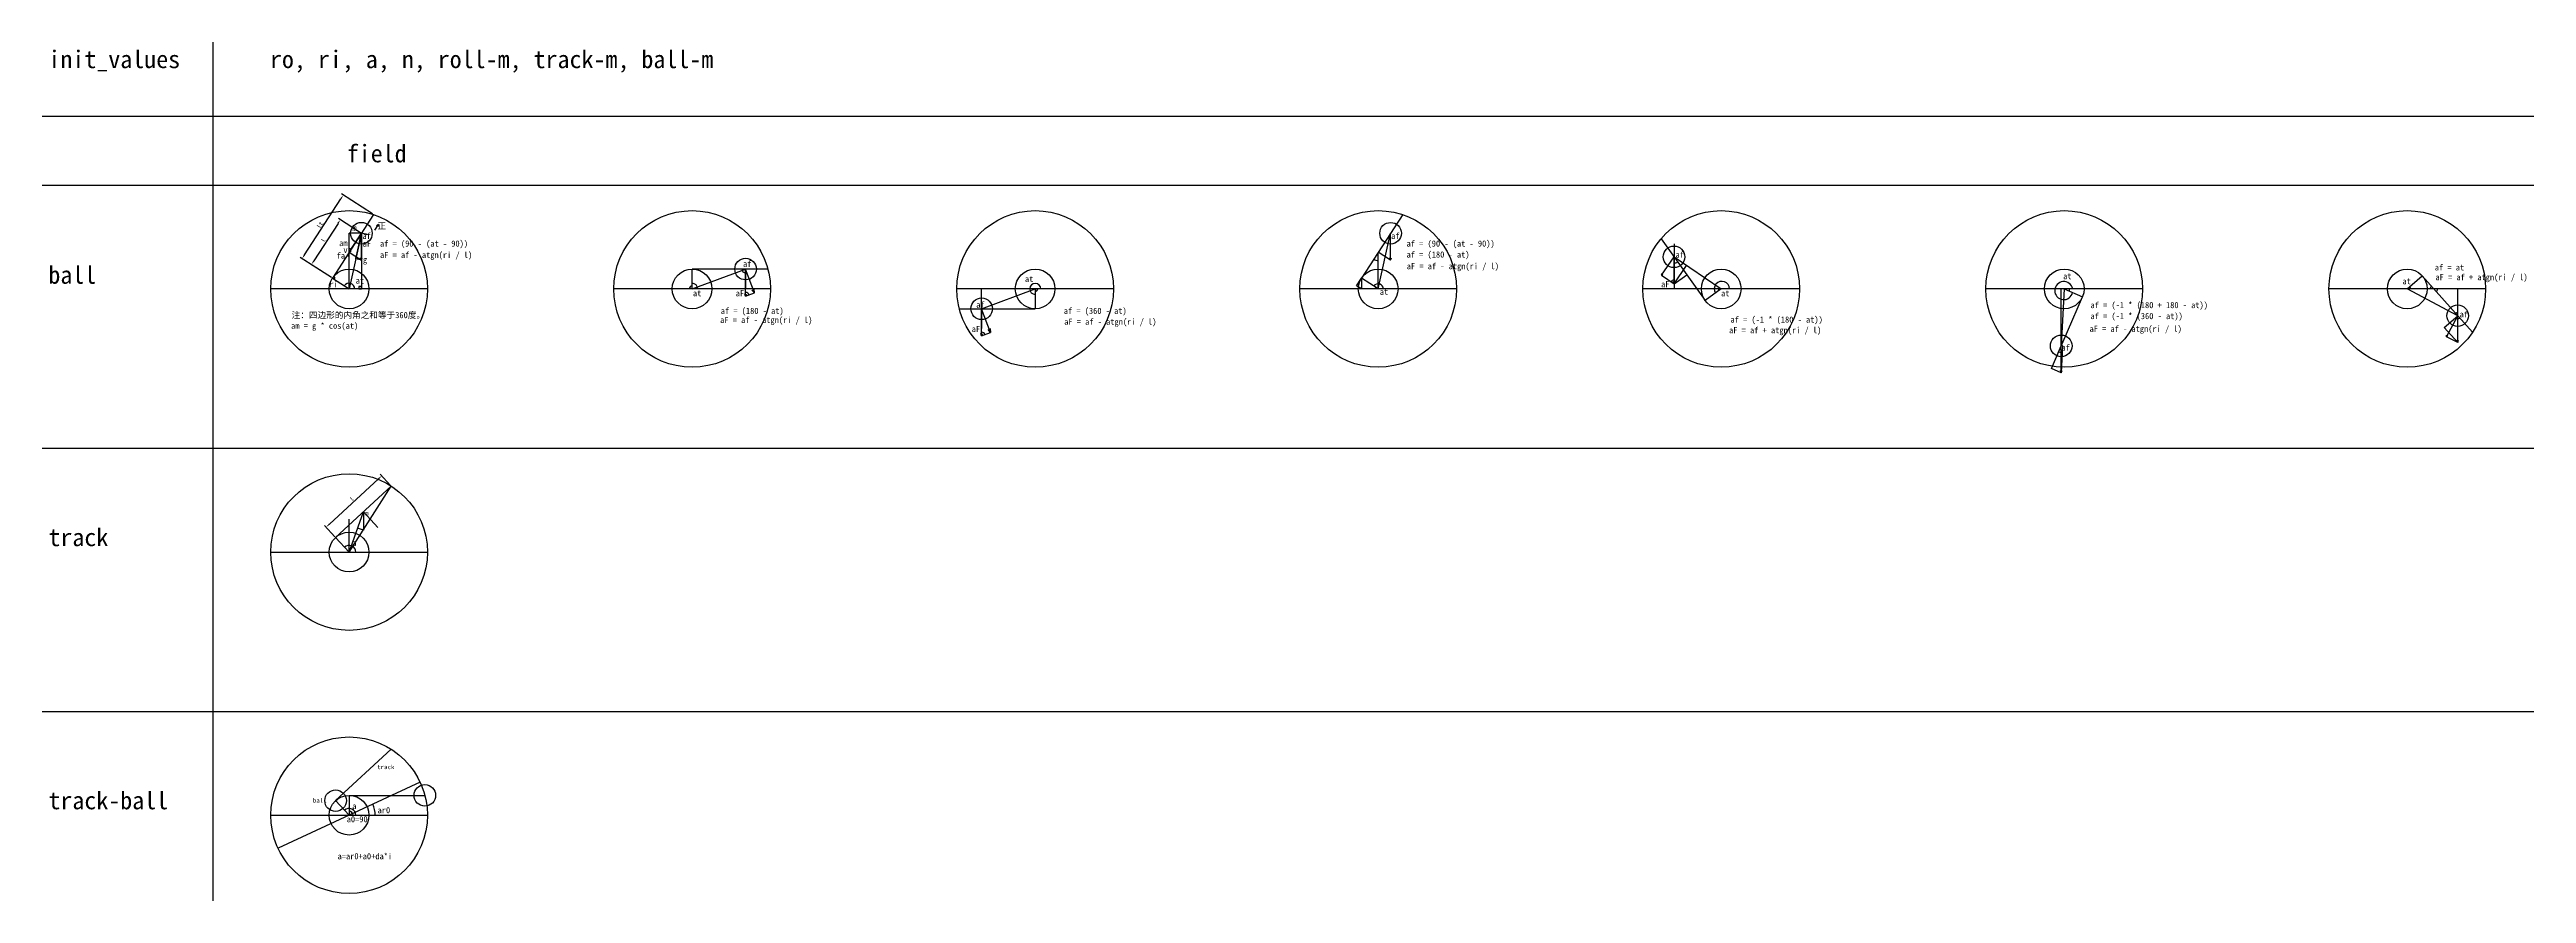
# Model space of a CAD drawing. Header units: millimetres. Extents: x -1072 to 1642, y -970 to -335.
# Drawn here: x -1072 to 334, y -815 to -335 of the extents above; entities that cross this region are included whole.
import ezdxf

# ---------------------------------------------------------------- set-up
doc = ezdxf.new("R2010")
doc.units = ezdxf.units.MM
for name, color, linetype in [('bz', 4, 'Continuous'), ('field', 6, 'Continuous'), ('fz', 2, 'Continuous'), ('sm', 3, 'Continuous'), ('wt', 1, 'Continuous')]:
    doc.layers.add(name, color=color, linetype=linetype)
doc.styles.get("Standard").update_dxf_attribs({"font": 'simfang.ttf'})
doc.dimstyles.new('ISO-25', dxfattribs={"dimtxt": 2.5, "dimasz": 2.5, "dimexe": 1.25, "dimexo": 0.625, "dimtad": 1, "dimtxsty": 'Standard', "dimcen": 2.5, "dimadec": 0, "dimazin": 0, "dimtfac": 1, "dimtmove": 0, "dimatfit": 3, "dimfxl": 1, "dimarcsym": 0})

msp = doc.modelspace()

# ---------------------------------------------------------------- texts
at = {"layer": 'field'}
for s, height, p in [('field', 10, (-903.466, -399.303)), ('m', 2.5, (-893.072, -599.797)), ('a', 3.5, (-900.326, -617.243)), ('track', 2.5, (-886.151, -744.024)), ('ball', 2.5, (-922.699, -763.049))]:
    msp.add_text(s, height=height, dxfattribs=at).set_placement(p)
for s, p in [('m', (-900.212, -438.336)), ('am', (-907.758, -446.898)), ('v', (-905.332, -450.831))]:
    msp.add_text(s, height=3.5, rotation=360, dxfattribs=at).set_placement(p)
at = {"layer": 'sm'}
for s, height, p in [('init_values', 10, (-1072.817, -345.785)), ('ro, ri, a, n, roll-m, track-m, ball-m', 10, (-947.039, -345.785)), ('ball', 10, (-1072.817, -468.265)), ('track', 10, (-1072.817, -617.342)), ('track-ball', 10, (-1072.817, -766.827)), ('a0=90', 3.5, (-903.468, -774.193)), ('a', 3.5, (-900.326, -766.728)), ('ar0', 3.5, (-885.925, -769.073)), ('a=ar0+a0+da*i', 3.5, (-908.645, -795.234))]:
    msp.add_text(s, height=height, dxfattribs=at).set_placement(p)
for s, p in [('正', (-886.041, -437.11)), ('af', (-894.566, -442.87)), ('aF', (-894.37, -447.208)), ('af = (90 - (at - 90))', (-884.577, -447.176)), ('aF = af - atgn(ri / l)', (-884.577, -453.666)), ('af', (-310.551, -442.87)), ('af = (90 - (at - 90))', (-301.771, -447.176)), ('af = (180 - at)', (-301.771, -453.404)), ('af', (-149.113, -453.5)), ('fa', (-909.165, -454.01)), ('g', (-894.238, -456.264)), ('af', (-678.489, -458.674)), ('at', (-518.437, -467.299)), ('aF = af - atgn(ri / l)', (-301.705, -460.023)), ('at', (70.966, -465.72)), ('af = at', (281.933, -460.734)), ('aF = af + atgn(ri / l)', (282.261, -466.277)), ('ri', (-913.251, -470.339)), ('at', (-898.369, -468.241)), ('at', (-706.925, -475.392)), ('aF', (-682.613, -475.421)), ('at', (-316.976, -474.6)), ('aF', (-157.307, -470.26)), ('at', (-123.258, -475.448)), ('at', (263.59, -468.59)), ('am = g * cos(at)', (-935.027, -493.873)), ('注：四边形的内角之和等于360度。', (-934.72, -487.83)), ('aF = af - atgn(ri / l)', (-691.473, -490.604)), ('af = (180 - at)', (-691.122, -485.416)), ('af', (-546.107, -481.907)), ('af = (360 - at)', (-496.385, -485.416)), ('aF = af - atgn(ri / l)', (-496.153, -491.605)), ('af = (-1 * (180 - at))', (-117.891, -490.354)), ('aF = af - atgn(ri / l)', (85.936, -495.62)), ('af = (-1 * (180 + 180 - at))', (86.479, -482.148)), ('af = (-1 * (360 - at))', (86.479, -488.39)), ('af', (296.017, -487.364)), ('aF', (-548.654, -495.732)), ('aF = af + atgn(ri / l)', (-118.728, -496.388)), ('af', (69.98, -506.254))]:
    msp.add_text(s, height=3.5, rotation=360, dxfattribs=at).set_placement(p)

# ---------------------------------------------------------------- blocks, each defined once
blk = doc.blocks.new('*D1')
at = {"layer": 'Defpoints', "color": 0}
for p in [(-895.1, -439.6), (-923.5, -457.4), (-911.6, -465.1)]:
    blk.add_point(p, dxfattribs=at)
at = {"layer": 'field', "color": 0, "lineweight": -2}
for p, q in [((-908.4, -434), (-922.2, -455.3)), ((-895.6, -439.3), (-908.1, -431.2)), ((-912.1, -464.8), (-924.6, -456.7))]:
    blk.add_line(p, q, dxfattribs=at)
at = {"layer": 'field', "color": 0}
for points in [[(-908.1, -434.2), (-908.8, -433.8), (-907.1, -431.9)], [(-922.5, -455.1), (-921.8, -455.5), (-923.5, -457.4)]]:
    blk.add_solid(points, dxfattribs=at)
at = {"layer": 'field', "color": 0, "insert": (-916.9, -443.6), "char_height": 2.5, "attachment_point": 5, "rotation": 57.1643}
blk.add_mtext('{l}', dxfattribs=at)
blk = doc.blocks.new('*D6')
at = {"layer": 'Defpoints', "color": 0}
for p in [(-905.4, -417.9), (-888.3, -429), (-911.6, -465.1)]:
    blk.add_point(p, dxfattribs=at)
at = {"layer": 'sm', "color": 0, "lineweight": -2}
for p, q in [((-927.4, -451.9), (-906.8, -420)), ((-888.8, -428.6), (-906.5, -417.2)), ((-912.1, -464.8), (-929.8, -453.4))]:
    blk.add_line(p, q, dxfattribs=at)
at = {"layer": 'sm', "color": 0}
for points in [[(-906.4, -420.2), (-907.1, -419.8), (-905.4, -417.9)], [(-927.8, -451.7), (-927.1, -452.2), (-928.8, -454)]]:
    blk.add_solid(points, dxfattribs=at)
at = {"layer": 'sm', "color": 0, "insert": (-918.7, -434.9), "char_height": 2.5, "attachment_point": 5, "rotation": 57.1643}
blk.add_mtext('{lt}', dxfattribs=at)
blk = doc.blocks.new('*D2')
at = {"layer": 'Defpoints', "color": 0}
for p in [(-883.6, -577.4), (-878.2, -583.2), (-909.8, -612.4)]:
    blk.add_point(p, dxfattribs=at)
at = {"layer": 'field', "color": 0, "lineweight": -2}
for p, q in [((-878.6, -582.8), (-884.4, -576.5)), ((-913.3, -604.9), (-885.4, -579.1)), ((-910.2, -612), (-916, -605.7))]:
    blk.add_line(p, q, dxfattribs=at)
at = {"layer": 'field', "color": 0}
for points in [[(-885.1, -579.4), (-885.7, -578.8), (-883.6, -577.4)], [(-913.6, -604.6), (-913.1, -605.2), (-915.2, -606.6)]]:
    blk.add_solid(points, dxfattribs=at)
at = {"layer": 'field', "color": 0, "insert": (-900.6, -590.6), "char_height": 2.5, "attachment_point": 5, "rotation": 42.7451}
blk.add_mtext('{l}', dxfattribs=at)

# ---------------------------------------------------------------- dimensions: what is measured, and where the dimension line sits
at = {"layer": 'field'}
for p1, p2, distance, picture, middle in [((-895.118, -439.591), (-911.589, -465.115), -14.226, '*D1', (-916.882, -443.622)), ((-909.769, -612.434), (-878.179, -583.237), 7.96, '*D2', (-900.649, -590.613))]:
    dim = msp.add_aligned_dim(p1=p1, p2=p2, distance=distance, text='{l}', dimstyle='ISO-25', override={"dimlfac": 1, "dimtolj": 0}, dxfattribs=at)
    dim.commit()
    dim.dimension.update_dxf_attribs({"geometry": picture, "text_midpoint": middle})
at = {"layer": 'sm'}
dim = msp.add_aligned_dim(p1=(-911.589, -465.115), p2=(-888.265, -428.971), distance=20.437, text='{lt}', dimstyle='ISO-25', override={"dimlfac": 1, "dimtolj": 0}, dxfattribs=at)
dim.commit()
dim.dimension.update_dxf_attribs({"geometry": '*D6', "text_midpoint": (-918.674, -434.945)})

# ---------------------------------------------------------------- linework, layer by layer
at = {"layer": 'bz'}
for p, q in [((-902.087, -450.391), (-895.118, -439.591)), ((-902.087, -450.391), (-901.841, -449.036)), ((-902.087, -450.391), (-901.02, -449.52)), ((-898.344, -454.175), (-895.118, -439.591)), ((-895.118, -454.889), (-895.118, -439.591)), ((-891.891, -440.305), (-895.118, -439.591)), ((-891.891, -440.305), (-892.703, -440.402)), ((-892.509, -439.848), (-891.891, -440.305)), ((-310.848, -454.902), (-310.848, -439.604)), ((-902.087, -450.391), (-895.118, -454.889)), ((-898.42, -453.054), (-898.344, -454.175)), ((-898.344, -454.175), (-897.903, -453.252)), ((-895.118, -454.889), (-898.344, -454.175)), ((-895.118, -454.889), (-895.595, -453.596)), ((-895.118, -454.889), (-894.641, -453.596)), ((-677.003, -475.252), (-677.003, -459.954)), ((-672.014, -473.4), (-677.003, -459.954)), ((-310.848, -454.902), (-311.325, -453.609)), ((-310.848, -454.902), (-310.372, -453.609)), ((-157.074, -463.461), (-149.96, -453.003)), ((-156.799, -462.316), (-157.074, -463.461)), ((-157.074, -463.461), (-156.232, -462.762)), ((-149.96, -468.3), (-149.96, -453.003)), ((-677.003, -475.252), (-677.48, -473.959)), ((-677.003, -475.252), (-676.527, -473.959)), ((-672.014, -473.4), (-673.442, -472.015)), ((-672.014, -473.4), (-672.099, -471.451)), ((-330.195, -469.461), (-327.367, -465.097)), ((-327.367, -471.227), (-330.165, -469.414)), ((-327.367, -465.097), (-327.367, -471.227)), ((-149.96, -468.3), (-150.436, -467.008)), ((-149.96, -468.3), (-149.483, -467.008)), ((-543.02, -497.798), (-543.02, -482.5)), ((-538.03, -495.946), (-543.02, -482.5)), ((288.589, -498.353), (294.924, -486.417)), ((294.924, -501.715), (294.924, -486.417)), ((-543.02, -497.798), (-543.497, -496.506)), ((-543.02, -497.798), (-542.543, -496.506)), ((-538.03, -495.946), (-539.362, -494.294)), ((-538.187, -493.623), (-538.03, -495.946)), ((69.874, -518.882), (69.874, -503.584)), ((70.673, -503.626), (69.874, -503.584)), ((70.673, -503.626), (70.179, -503.739)), ((70.208, -503.407), (70.673, -503.626)), ((288.589, -498.353), (288.661, -497.522)), ((289.321, -497.72), (288.589, -498.353)), ((294.924, -501.715), (294.447, -500.422)), ((294.924, -501.715), (295.401, -500.422)), ((69.874, -518.882), (69.398, -517.589)), ((69.874, -518.882), (70.351, -517.589)), ((-893.974, -597.836), (-893.974, -608.231)), ((-885.704, -606.783), (-893.974, -597.836)), ((-893.974, -608.231), (-897.258, -607.061)), ((-894.201, -607.418), (-893.974, -608.231)), ((-893.974, -608.231), (-893.735, -607.418))]:
    msp.add_line(p, q, dxfattribs=at)
msp.add_lwpolyline([(-910.997, -464.196), (-910.196, -464.713), (-910.788, -465.631)], dxfattribs=at)
msp.add_lwpolyline([(-895.118, -471.227), (-895.118, -469.815), (-896.592, -469.815), (-896.592, -471.227)], close=True, dxfattribs=at)
for centre, radius, start, end in [((-902.087, -450.391), 2.09, 57.164254, 90.813404), ((-895.118, -439.591), 3.387, 237.164254, 270), ((-895.118, -439.591), 4.791, 257.524687, 270), ((-310.848, -439.604), 2.897, 237.057686, 270), ((-902.087, -450.391), 2.09, 237.164254, 269.186596), ((-677.003, -459.954), 2.133, 180, 270), ((-317.906, -450.497), 4.547, 237.057686, 270), ((-149.96, -453.003), 3.506, 270, 305.413393), ((-902.117, -471.227), 3.218, 0, 147.164254), ((-707.38, -471.227), 3.197, 0, 90), ((-677.003, -475.252), 2.05, 20.360433, 90), ((-512.578, -471.2), 3.131, 359.501265, 268.795874), ((-317.906, -471.227), 2.933, 0, 147.057686), ((-149.96, -468.3), 2.058, 90, 145.773827), ((-122.75, -471.28), 4.369, 0.689883, 211.663317), ((71.31, -472.192), 5.136, 10.823956, 347.729336), ((266.304, -471.227), 1.962, 0, 41.682334), ((281.399, -471.227), 2.159, 131.682334, 180), ((281.399, -471.227), 2.159, 311.682334, 0), ((294.924, -486.417), 1.813, 90, 131.682334), ((294.924, -486.417), 1.813, 270, 311.682334), ((-543.02, -497.798), 2.003, 20.360433, 90), ((69.874, -503.584), 3.595, 246.644234, 270), ((-902.117, -620.713), 3.837, 0, 132.745052), ((-902.117, -770.198), 3.837, 0, 132.745052), ((-902.117, -770.198), 2.239, 0, 90), ((-902.117, -770.198), 14.878, 0, 25.00554)]:
    msp.add_arc(centre, radius, start, end, dxfattribs=at)
at = {"layer": 'fz'}
for p, q in [((-895.118, -439.591), (-902.117, -471.227)), ((-902.117, -471.227), (-902.117, -439.591)), ((-895.118, -439.591), (-902.117, -439.591)), ((-895.118, -439.591), (-895.118, -471.227)), ((-317.906, -471.227), (-310.848, -439.604)), ((-149.96, -445.569), (-149.96, -471.227)), ((-707.38, -471.227), (-707.38, -459.954)), ((-707.38, -471.227), (-677.003, -459.954)), ((-677.003, -459.954), (-677.003, -471.227)), ((-317.906, -471.227), (-317.906, -450.497)), ((-310.848, -454.902), (-317.83, -450.378)), ((-157.074, -463.461), (-149.96, -468.3)), ((-149.96, -453.003), (-123.17, -471.227)), ((-149.96, -468.3), (-142.845, -457.842)), ((-149.96, -468.3), (-142.735, -463.164)), ((266.304, -471.227), (274.724, -463.731)), ((-857.649, -471.227), (-946.586, -471.227)), ((-911.589, -465.115), (-902.117, -471.227)), ((-662.912, -471.227), (-751.849, -471.227)), ((-677.003, -475.252), (-672.014, -473.4)), ((-468.175, -471.227), (-557.112, -471.227)), ((-543.02, -482.5), (-512.643, -471.227)), ((-543.02, -482.5), (-543.02, -471.227)), ((-512.643, -471.227), (-512.643, -482.5)), ((-273.438, -471.227), (-362.375, -471.227)), ((-317.906, -471.227), (-327.367, -465.097)), ((-78.701, -471.227), (-167.638, -471.227)), ((-123.17, -471.227), (-132.357, -477.76)), ((116.036, -471.227), (27.099, -471.227)), ((71.567, -471.227), (69.874, -503.584)), ((69.874, -503.584), (69.874, -471.227)), ((71.567, -471.227), (81.917, -475.696)), ((310.773, -471.227), (221.836, -471.227)), ((294.924, -486.417), (266.304, -471.227)), ((294.924, -486.417), (294.924, -471.227)), ((-543.02, -482.5), (-543.02, -493.774)), ((287.326, -493.182), (294.924, -486.417)), ((-543.02, -497.798), (-538.03, -495.946)), ((64.307, -516.477), (69.874, -503.584)), ((70.673, -503.626), (69.874, -518.882)), ((287.326, -493.182), (294.924, -501.715)), ((294.924, -501.715), (288.589, -498.353)), ((69.874, -518.882), (64.307, -516.477)), ((-902.117, -620.713), (-878.179, -583.237)), ((-902.117, -620.713), (-893.974, -597.836)), ((-902.117, -620.713), (-902.117, -601.957)), ((-946.586, -620.713), (-857.649, -620.713)), ((-861.817, -751.401), (-942.417, -788.995)), ((-902.117, -758.925), (-902.117, -770.198)), ((-946.586, -770.198), (-857.649, -770.198))]:
    msp.add_line(p, q, dxfattribs=at)
for centre, radius, start, end in [((-707.38, -471.227), 1.66, 90, 180), ((-512.643, -471.227), 1.445, 270, 360), ((-317.906, -471.227), 1.685, 147.057686, 180), ((-123.17, -471.227), 1.578, 180, 215.413393), ((71.567, -471.227), 3.032, 336.644234, 0)]:
    msp.add_arc(centre, radius, start, end, dxfattribs=at)
at = {"layer": 'sm'}
for p, q in [((-887.511, -437.934), (-885.393, -434.653)), ((-885.393, -434.653), (-886.527, -435.435)), ((-885.393, -434.653), (-885.747, -435.984))]:
    msp.add_line(p, q, dxfattribs=at)
for p, direction in [((-979.253, -706.422), (0, 1)), ((-882.441, -373.14), (1, 0)), ((-882.441, -412.254), (1, 0)), ((-864.309, -561.74), (1, 0)), ((-864.309, -711.225), (1, 0))]:
    msp.add_xline(p, direction, dxfattribs=at)
at = {"layer": 'wt'}
for p, q in [((-888.265, -428.971), (-911.589, -465.115)), ((-303.975, -428.997), (-327.367, -465.097)), ((-157.284, -442.702), (-132.357, -477.76)), ((-664.364, -459.954), (-707.38, -459.954)), ((303.329, -495.857), (274.724, -463.731)), ((64.864, -515.188), (81.917, -475.696)), ((-555.659, -482.5), (-512.643, -482.5)), ((-878.179, -583.237), (-909.769, -612.434)), ((-902.117, -620.713), (-909.769, -612.434)), ((-878.179, -732.723), (-909.769, -761.919)), ((-902.117, -758.925), (-859.101, -758.925)), ((-902.117, -770.198), (-909.769, -761.919))]:
    msp.add_line(p, q, dxfattribs=at)
for centre, radius in [((-902.117, -471.227), 44.469), ((-895.118, -439.591), 6.134), ((-707.38, -471.227), 44.469), ((-512.643, -471.227), 44.469), ((-317.906, -471.227), 44.469), ((-310.848, -439.604), 6.134), ((-123.17, -471.227), 44.469), ((71.567, -471.227), 44.469), ((266.304, -471.227), 44.469), ((-149.96, -453.003), 6.134), ((-902.117, -471.227), 11.273), ((-707.38, -471.227), 11.273), ((-677.003, -459.954), 6.134), ((-512.643, -471.227), 11.273), ((-317.906, -471.227), 11.273), ((-123.17, -471.227), 11.273), ((71.567, -471.227), 11.273), ((266.304, -471.227), 11.273), ((-543.02, -482.5), 6.134), ((294.924, -486.417), 6.134), ((69.874, -503.584), 6.134), ((-902.117, -620.713), 44.469), ((-902.117, -620.713), 11.273), ((-902.117, -770.198), 44.469), ((-909.769, -761.919), 6.134), ((-902.117, -770.198), 11.273), ((-859.101, -758.925), 6.134)]:
    msp.add_circle(centre, radius, dxfattribs=at)

msp.set_redraw_order([(e.dxf.handle, doc.entitydb.next_handle()) for e in msp.query("TEXT MTEXT ATTDEF DIMENSION ARC_DIMENSION")])  # texts and dimensions are drawn at this point

doc.saveas('drawing.dxf')
